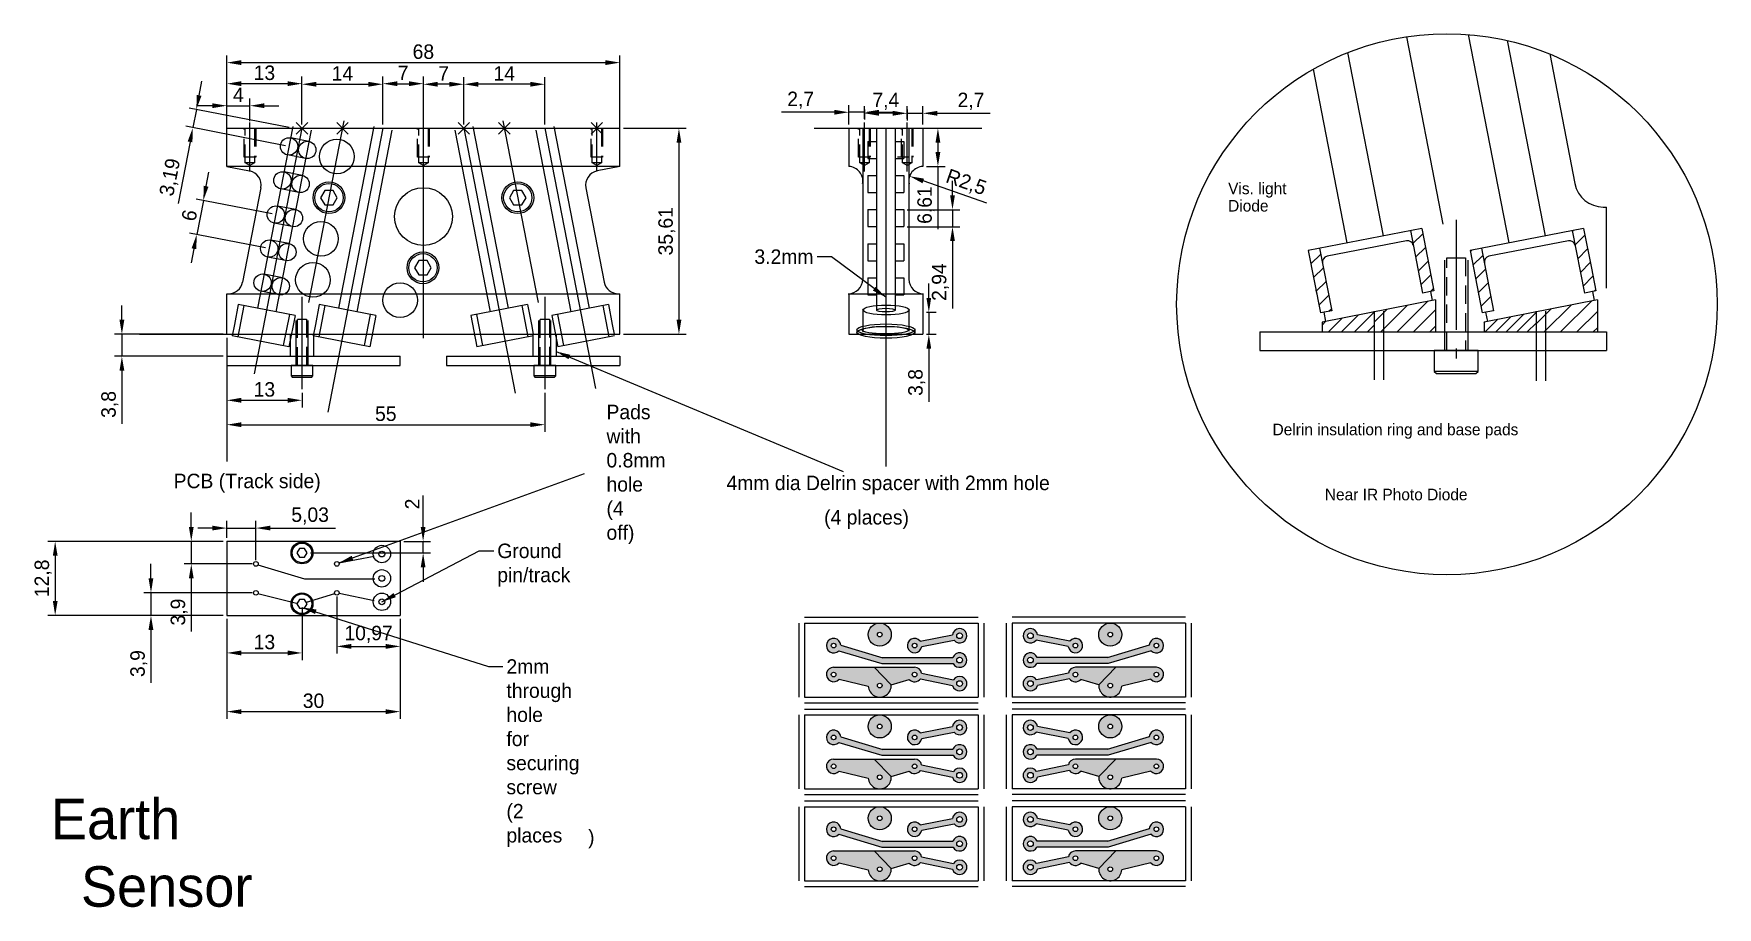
# Model space of a CAD drawing. Header units: millimetres. Extents: x 213 to 504, y 116 to 267.
import ezdxf

# ---------------------------------------------------------------- set-up
doc = ezdxf.new("R2010")
doc.units = ezdxf.units.MM
doc.header["$PDMODE"] = 3
doc.linetypes.add('CENTER2', pattern=[28.575, 19.05, -3.175, 3.175, -3.175])
doc.linetypes.add('HIDDEN2', pattern=[4.7625, 3.175, -1.5875])
for name, color, linetype in [('CEN', 7, 'CENTER2'), ('HARDWARE', 7, 'Continuous'), ('OBJ', 7, 'Continuous')]:
    doc.layers.add(name, color=color, linetype=linetype)
doc.dimstyles.new('ISO-25', dxfattribs={"dimtxt": 2.5, "dimasz": 2.5, "dimexe": 1.25, "dimexo": 0.625, "dimtad": 1, "dimtxsty": 'Standard', "dimcen": 2.5, "dimadec": 0, "dimazin": 0, "dimtfac": 1, "dimtmove": 0, "dimatfit": 3, "dimfxl": 0, "dimarcsym": 0})
pattern_1 = [(45, (-382.9143, -205.9359), (-1.4142136, 1.4142136), [])]
pattern_2 = [(45, (0, 0), (-1.4142136, 1.4142136), [])]

msp = doc.modelspace()

# ---------------------------------------------------------------- texts
at = {"linetype": 'Continuous', "insert": (347.737, 227.276), "char_height": 2.5, "width": 4.98422, "attachment_point": 9}
msp.add_mtext('3.2mm', dxfattribs=at)
at = {"layer": 'HARDWARE', "linetype": 'Continuous'}
for s, height, p in [('Delrin insulation ring and base pads', 2, (427.149, 197.686)), ('PCB (Track side)', 2.5, (237.048, 188.537)), ('4mm dia Delrin spacer with 2mm hole', 2.5, (332.694, 188.205)), ('(4 places)', 2.5, (349.574, 182.258)), (')', 2.5, (308.742, 127.009))]:
    msp.add_text(s, height=height, dxfattribs=at).set_placement(p)
at = {"layer": 'HARDWARE', "linetype": 'Continuous', "attachment_point": 1}
for s, insert, char_height, width in [('Pads with 0.8mm hole (4 off)', (311.928, 202.958), 2.5, 2.65423), ('Ground pin/track', (293.037, 178.956), 2.5, 5.15285), ('2mm through hole for securing screw (2 places', (294.621, 158.963), 2.5, 0.63), ('Earth\\P  Sensor', (215.816, 134.857), 7, 68.21)]:
    msp.add_mtext(s, dxfattribs=dict(at, insert=insert, char_height=char_height, width=width))
at = {"layer": 'OBJ', "linetype": 'Continuous'}
for s, p in [('Vis. light', (419.462, 239.357)), ('Diode', (419.462, 236.357)), ('Near IR Photo Diode', (436.197, 186.446))]:
    msp.add_text(s, height=2, dxfattribs=at).set_placement(p)

# ---------------------------------------------------------------- blocks, each defined once
blk = doc.blocks.new('*D1')
at = {"color": 0, "linetype": 'Continuous', "lineweight": -2}
for p, q in [((314.88, 250.75), (325.71, 250.75)), ((324.46, 248.25), (324.46, 217.64)), ((314.88, 215.14), (325.71, 215.14))]:
    blk.add_line(p, q, dxfattribs=at)
at = {"color": 0, "linetype": 'Continuous'}
for points in [[(324.05, 248.25), (324.88, 248.25), (324.46, 250.75)], [(324.05, 217.64), (324.88, 217.64), (324.46, 215.14)]]:
    blk.add_solid(points, dxfattribs=at)
at = {"layer": 'Defpoints', "color": 0, "linetype": 'Continuous'}
for p in [(314.25, 250.75), (314.25, 215.14), (324.46, 215.14)]:
    blk.add_point(p, dxfattribs=at)
at = {"color": 0, "linetype": 'Continuous', "insert": (322.38, 232.95), "char_height": 2.5, "attachment_point": 5, "rotation": 90}
blk.add_mtext('35,61', dxfattribs=at)
blk = doc.blocks.new('*D2')
at = {"color": 0, "linetype": 'Continuous', "lineweight": -2}
for p, q in [((246.25, 251.38), (246.25, 263.35)), ((314.25, 251.38), (314.25, 263.35)), ((248.75, 262.1), (311.75, 262.1))]:
    blk.add_line(p, q, dxfattribs=at)
at = {"color": 0, "linetype": 'Continuous'}
for points in [[(248.75, 262.52), (248.75, 261.68), (246.25, 262.1)], [(311.75, 262.52), (311.75, 261.68), (314.25, 262.1)]]:
    blk.add_solid(points, dxfattribs=at)
at = {"layer": 'Defpoints', "color": 0, "linetype": 'Continuous'}
for p in [(314.25, 262.1), (246.25, 250.75), (314.25, 250.75)]:
    blk.add_point(p, dxfattribs=at)
at = {"color": 0, "linetype": 'Continuous', "insert": (280.25, 263.98), "char_height": 2.5, "attachment_point": 5}
blk.add_mtext('68', dxfattribs=at)
blk = doc.blocks.new('*D3')
at = {"color": 0, "linetype": 'Continuous', "lineweight": -2}
for p, q in [((241.46, 256.44), (241.93, 258.89)), ((257.01, 250.87), (239.75, 254.22)), ((240.98, 253.99), (240.37, 250.86)), ((256.4, 247.74), (239.14, 251.09)), ((239.89, 248.4), (237.83, 237.77))]:
    blk.add_line(p, q, dxfattribs=at)
at = {"color": 0, "linetype": 'Continuous'}
for points in [[(241.05, 256.52), (241.87, 256.36), (240.98, 253.99)], [(239.48, 248.48), (240.3, 248.32), (240.37, 250.86)]]:
    blk.add_solid(points, dxfattribs=at)
at = {"layer": 'Defpoints', "color": 0, "linetype": 'Continuous'}
for p in [(240.37, 250.86), (257.62, 250.75), (257.01, 247.62)]:
    blk.add_point(p, dxfattribs=at)
at = {"color": 0, "linetype": 'Continuous', "insert": (236.58, 242.26), "char_height": 2.5, "attachment_point": 5, "rotation": 79}
blk.add_mtext('3,19', dxfattribs=at)
blk = doc.blocks.new('*D4')
at = {"color": 0, "linetype": 'Continuous', "lineweight": -2}
for p, q in [((242.67, 240.73), (243.14, 243.19)), ((254.11, 235.96), (240.96, 238.52)), ((242.19, 238.28), (241.04, 232.39)), ((252.97, 230.07), (239.82, 232.63)), ((240.57, 229.93), (240.09, 227.48))]:
    blk.add_line(p, q, dxfattribs=at)
at = {"color": 0, "linetype": 'Continuous'}
for points in [[(242.26, 240.81), (243.08, 240.65), (242.19, 238.28)], [(240.16, 230.01), (240.98, 229.85), (241.04, 232.39)]]:
    blk.add_solid(points, dxfattribs=at)
at = {"layer": 'Defpoints', "color": 0, "linetype": 'Continuous'}
for p in [(254.72, 235.84), (241.04, 232.39), (253.58, 229.95)]:
    blk.add_point(p, dxfattribs=at)
at = {"color": 0, "linetype": 'Continuous', "insert": (239.78, 235.69), "char_height": 2.5, "attachment_point": 5, "rotation": 79}
blk.add_mtext('6', dxfattribs=at)
blk = doc.blocks.new('*D5')
at = {"color": 0, "linetype": 'Continuous', "lineweight": -2}
for p, q in [((243.75, 254.65), (241.25, 254.65)), ((246.25, 252), (246.25, 255.9)), ((246.25, 254.65), (250.25, 254.65)), ((250.25, 252), (250.25, 255.9)), ((252.75, 254.65), (255.25, 254.65))]:
    blk.add_line(p, q, dxfattribs=at)
at = {"color": 0, "linetype": 'Continuous'}
for points in [[(243.75, 255.07), (243.75, 254.24), (246.25, 254.65)], [(252.75, 255.07), (252.75, 254.24), (250.25, 254.65)]]:
    blk.add_solid(points, dxfattribs=at)
at = {"layer": 'Defpoints', "color": 0, "linetype": 'Continuous'}
for p in [(250.25, 254.65), (246.25, 251.38), (250.25, 251.38)]:
    blk.add_point(p, dxfattribs=at)
at = {"color": 0, "linetype": 'Continuous', "insert": (248.25, 256.53), "char_height": 2.5, "attachment_point": 5}
blk.add_mtext('4', dxfattribs=at)
blk = doc.blocks.new('*D6')
at = {"color": 0, "linetype": 'Continuous', "lineweight": -2}
for p, q in [((246.25, 257.99), (246.25, 259.71)), ((259.25, 251.38), (259.25, 259.71)), ((256.75, 258.46), (248.75, 258.46))]:
    blk.add_line(p, q, dxfattribs=at)
at = {"color": 0, "linetype": 'Continuous'}
for points in [[(248.75, 258.88), (248.75, 258.04), (246.25, 258.46)], [(256.75, 258.88), (256.75, 258.04), (259.25, 258.46)]]:
    blk.add_solid(points, dxfattribs=at)
at = {"layer": 'Defpoints', "color": 0, "linetype": 'Continuous'}
for p in [(246.25, 258.46), (246.25, 257.36), (259.25, 250.75)]:
    blk.add_point(p, dxfattribs=at)
at = {"color": 0, "linetype": 'Continuous', "insert": (252.75, 260.33), "char_height": 2.5, "attachment_point": 5}
blk.add_mtext('13', dxfattribs=at)
blk = doc.blocks.new('*D7')
at = {"color": 0, "linetype": 'Continuous', "lineweight": -2}
for p, q in [((259.25, 251.38), (259.25, 259.61)), ((273.25, 251.38), (273.25, 259.61)), ((261.75, 258.36), (270.75, 258.36))]:
    blk.add_line(p, q, dxfattribs=at)
at = {"color": 0, "linetype": 'Continuous'}
for points in [[(261.75, 258.78), (261.75, 257.94), (259.25, 258.36)], [(270.75, 258.78), (270.75, 257.94), (273.25, 258.36)]]:
    blk.add_solid(points, dxfattribs=at)
at = {"layer": 'Defpoints', "color": 0, "linetype": 'Continuous'}
for p in [(273.25, 258.36), (259.25, 250.75), (273.25, 250.75)]:
    blk.add_point(p, dxfattribs=at)
at = {"color": 0, "linetype": 'Continuous', "insert": (266.25, 260.23), "char_height": 2.5, "attachment_point": 5}
blk.add_mtext('14', dxfattribs=at)
blk = doc.blocks.new('*D8')
at = {"color": 0, "linetype": 'Continuous', "lineweight": -2}
for p, q in [((273.25, 256.12), (273.25, 259.71)), ((280.25, 259.08), (280.25, 259.71)), ((275.75, 258.46), (277.75, 258.46))]:
    blk.add_line(p, q, dxfattribs=at)
at = {"color": 0, "linetype": 'Continuous'}
for points in [[(275.75, 258.88), (275.75, 258.04), (273.25, 258.46)], [(277.75, 258.88), (277.75, 258.04), (280.25, 258.46)]]:
    blk.add_solid(points, dxfattribs=at)
at = {"layer": 'Defpoints', "color": 0, "linetype": 'Continuous'}
for p in [(280.25, 258.46), (280.25, 258.46), (273.25, 255.49)]:
    blk.add_point(p, dxfattribs=at)
at = {"color": 0, "linetype": 'Continuous', "insert": (276.75, 260.33), "char_height": 2.5, "attachment_point": 5}
blk.add_mtext('7', dxfattribs=at)
blk = doc.blocks.new('*D9')
at = {"color": 0, "linetype": 'Continuous', "lineweight": -2}
for p, q in [((280.25, 251.38), (280.25, 259.61)), ((287.25, 251.38), (287.25, 259.61)), ((284.75, 258.36), (282.75, 258.36))]:
    blk.add_line(p, q, dxfattribs=at)
at = {"color": 0, "linetype": 'Continuous'}
for points in [[(282.75, 258.78), (282.75, 257.94), (280.25, 258.36)], [(284.75, 258.78), (284.75, 257.94), (287.25, 258.36)]]:
    blk.add_solid(points, dxfattribs=at)
at = {"layer": 'Defpoints', "color": 0, "linetype": 'Continuous'}
for p in [(280.25, 258.36), (280.25, 250.75), (287.25, 250.75)]:
    blk.add_point(p, dxfattribs=at)
at = {"color": 0, "linetype": 'Continuous', "insert": (283.75, 260.23), "char_height": 2.5, "attachment_point": 5}
blk.add_mtext('7', dxfattribs=at)
blk = doc.blocks.new('*D10')
at = {"color": 0, "linetype": 'Continuous', "lineweight": -2}
for p, q in [((287.25, 251.38), (287.25, 259.61)), ((301.25, 251.38), (301.25, 259.61)), ((298.75, 258.36), (289.75, 258.36))]:
    blk.add_line(p, q, dxfattribs=at)
at = {"color": 0, "linetype": 'Continuous'}
for points in [[(289.75, 258.78), (289.75, 257.94), (287.25, 258.36)], [(298.75, 258.78), (298.75, 257.94), (301.25, 258.36)]]:
    blk.add_solid(points, dxfattribs=at)
at = {"layer": 'Defpoints', "color": 0, "linetype": 'Continuous'}
for p in [(287.25, 258.36), (287.25, 250.75), (301.25, 250.75)]:
    blk.add_point(p, dxfattribs=at)
at = {"color": 0, "linetype": 'Continuous', "insert": (294.25, 260.23), "char_height": 2.5, "attachment_point": 5}
blk.add_mtext('14', dxfattribs=at)
blk = doc.blocks.new('*D11')
at = {"color": 0, "linetype": 'Continuous', "lineweight": -2}
for p, q in [((371.78, 239.18), (371.78, 241.68)), ((363.97, 236.68), (373.03, 236.68)), ((371.78, 236.68), (371.78, 233.74)), ((363.97, 233.74), (373.03, 233.74)), ((371.78, 231.24), (371.78, 219.58))]:
    blk.add_line(p, q, dxfattribs=at)
at = {"color": 0, "linetype": 'Continuous'}
for points in [[(371.37, 239.18), (372.2, 239.18), (371.78, 236.68)], [(371.37, 231.24), (372.2, 231.24), (371.78, 233.74)]]:
    blk.add_solid(points, dxfattribs=at)
at = {"layer": 'Defpoints', "color": 0, "linetype": 'Continuous'}
for p in [(363.35, 236.68), (363.35, 233.74), (371.78, 233.74)]:
    blk.add_point(p, dxfattribs=at)
at = {"color": 0, "linetype": 'Continuous', "insert": (369.7, 224.16), "char_height": 2.5, "attachment_point": 5, "rotation": 90}
blk.add_mtext('2,94', dxfattribs=at)
blk = doc.blocks.new('*D12')
at = {"layer": 'Defpoints', "color": 0, "linetype": 'Continuous'}
for p in [(246.25, 215.14), (259.26, 205.64), (259.26, 203.73)]:
    blk.add_point(p, dxfattribs=at)
at = {"layer": 'HARDWARE', "color": 0, "linetype": 'Continuous', "lineweight": -2}
for p, q in [((246.25, 214.52), (246.25, 202.48)), ((259.26, 205.02), (259.26, 202.48)), ((248.75, 203.73), (256.76, 203.73))]:
    blk.add_line(p, q, dxfattribs=at)
at = {"layer": 'HARDWARE', "color": 0, "linetype": 'Continuous'}
for points in [[(248.75, 204.15), (248.75, 203.31), (246.25, 203.73)], [(256.76, 204.15), (256.76, 203.31), (259.26, 203.73)]]:
    blk.add_solid(points, dxfattribs=at)
at = {"layer": 'HARDWARE', "color": 0, "linetype": 'Continuous', "insert": (252.75, 205.6), "char_height": 2.5, "attachment_point": 5}
blk.add_mtext('13', dxfattribs=at)
blk = doc.blocks.new('*D13')
at = {"layer": 'Defpoints', "color": 0, "linetype": 'Continuous'}
for p in [(301.25, 205.64), (246.25, 202.48), (301.25, 199.51)]:
    blk.add_point(p, dxfattribs=at)
at = {"layer": 'HARDWARE', "color": 0, "linetype": 'Continuous', "lineweight": -2}
for p, q in [((301.25, 205.02), (301.25, 198.26)), ((246.25, 201.85), (246.25, 198.26)), ((248.75, 199.51), (298.75, 199.51))]:
    blk.add_line(p, q, dxfattribs=at)
at = {"layer": 'HARDWARE', "color": 0, "linetype": 'Continuous'}
for points in [[(248.75, 199.93), (248.75, 199.1), (246.25, 199.51)], [(298.75, 199.93), (298.75, 199.1), (301.25, 199.51)]]:
    blk.add_solid(points, dxfattribs=at)
at = {"layer": 'HARDWARE', "color": 0, "linetype": 'Continuous', "insert": (273.75, 201.39), "char_height": 2.5, "attachment_point": 5}
blk.add_mtext('55', dxfattribs=at)
blk = doc.blocks.new('*D14')
at = {"layer": 'Defpoints', "color": 0, "linetype": 'Continuous'}
for p in [(363.95, 251.75), (366.65, 253.34), (366.65, 250.75)]:
    blk.add_point(p, dxfattribs=at)
at = {"layer": 'HARDWARE', "color": 0, "linetype": 'Continuous', "lineweight": -2}
for p, q in [((363.95, 252.38), (363.95, 254.59)), ((366.65, 251.38), (366.65, 254.59)), ((361.45, 253.34), (358.95, 253.34)), ((363.95, 253.34), (366.65, 253.34)), ((369.15, 253.34), (378.32, 253.34))]:
    blk.add_line(p, q, dxfattribs=at)
at = {"layer": 'HARDWARE', "color": 0, "linetype": 'Continuous'}
for points in [[(361.45, 253.76), (361.45, 252.92), (363.95, 253.34)], [(369.15, 253.76), (369.15, 252.92), (366.65, 253.34)]]:
    blk.add_solid(points, dxfattribs=at)
at = {"layer": 'HARDWARE', "color": 0, "linetype": 'Continuous', "insert": (374.98, 255.42), "char_height": 2.5, "attachment_point": 5}
blk.add_mtext('2,7', dxfattribs=at)
blk = doc.blocks.new('*D15')
at = {"layer": 'Defpoints', "color": 0, "linetype": 'Continuous'}
for p in [(363.95, 254.59), (356.55, 253.34), (356.55, 251.75)]:
    blk.add_point(p, dxfattribs=at)
at = {"layer": 'HARDWARE', "color": 0, "linetype": 'Continuous', "lineweight": -2}
for p, q in [((356.55, 252.38), (356.55, 254.59)), ((363.95, 253.97), (363.95, 252.09)), ((361.45, 253.34), (359.05, 253.34))]:
    blk.add_line(p, q, dxfattribs=at)
at = {"layer": 'HARDWARE', "color": 0, "linetype": 'Continuous'}
for points in [[(359.05, 253.76), (359.05, 252.92), (356.55, 253.34)], [(361.45, 253.76), (361.45, 252.92), (363.95, 253.34)]]:
    blk.add_solid(points, dxfattribs=at)
at = {"layer": 'HARDWARE', "color": 0, "linetype": 'Continuous', "insert": (360.25, 255.42), "char_height": 2.5, "attachment_point": 5}
blk.add_mtext('7,4', dxfattribs=at)
blk = doc.blocks.new('*D16')
at = {"layer": 'Defpoints', "color": 0, "linetype": 'Continuous'}
for p in [(353.85, 253.52), (356.55, 254.59), (353.85, 250.75)]:
    blk.add_point(p, dxfattribs=at)
at = {"layer": 'HARDWARE', "color": 0, "linetype": 'Continuous', "lineweight": -2}
for p, q in [((351.35, 253.52), (342.18, 253.52)), ((353.85, 251.38), (353.85, 254.77)), ((356.55, 253.52), (353.85, 253.52)), ((356.55, 253.97), (356.55, 252.27)), ((359.05, 253.52), (361.55, 253.52))]:
    blk.add_line(p, q, dxfattribs=at)
at = {"layer": 'HARDWARE', "color": 0, "linetype": 'Continuous'}
for points in [[(351.35, 253.94), (351.35, 253.1), (353.85, 253.52)], [(359.05, 253.94), (359.05, 253.1), (356.55, 253.52)]]:
    blk.add_solid(points, dxfattribs=at)
at = {"layer": 'HARDWARE', "color": 0, "linetype": 'Continuous', "insert": (345.52, 255.6), "char_height": 2.5, "attachment_point": 5}
blk.add_mtext('2,7', dxfattribs=at)
blk = doc.blocks.new('*D17')
at = {"layer": 'Defpoints', "color": 0, "linetype": 'Continuous'}
for p in [(364.37, 242.47), (366.73, 241.64)]:
    blk.add_point(p, dxfattribs=at)
at = {"layer": 'HARDWARE', "color": 0, "linetype": 'Continuous', "lineweight": -2}
blk.add_line((377.74, 237.79), (366.73, 241.64), dxfattribs=at)
at = {"layer": 'HARDWARE', "color": 0, "linetype": 'Continuous'}
blk.add_solid([(366.87, 242.04), (366.59, 241.25), (364.37, 242.47)], dxfattribs=at)
at = {"layer": 'HARDWARE', "color": 0, "linetype": 'Continuous', "insert": (374.1, 241.27), "char_height": 2.5, "attachment_point": 5, "rotation": 340.7245}
blk.add_mtext('R2,5', dxfattribs=at)
blk = doc.blocks.new('*D18')
at = {"layer": 'Defpoints', "color": 0, "linetype": 'Continuous'}
for p in [(366.65, 250.75), (366.65, 244.14), (369.26, 244.14)]:
    blk.add_point(p, dxfattribs=at)
at = {"layer": 'HARDWARE', "color": 0, "linetype": 'Continuous', "lineweight": -2}
for p, q in [((367.27, 250.75), (370.51, 250.75)), ((369.26, 248.25), (369.26, 246.64)), ((367.27, 244.14), (370.51, 244.14)), ((369.26, 244.14), (369.26, 233.31))]:
    blk.add_line(p, q, dxfattribs=at)
at = {"layer": 'HARDWARE', "color": 0, "linetype": 'Continuous'}
for points in [[(368.84, 248.25), (369.68, 248.25), (369.26, 250.75)], [(368.84, 246.64), (369.68, 246.64), (369.26, 244.14)]]:
    blk.add_solid(points, dxfattribs=at)
at = {"layer": 'HARDWARE', "color": 0, "linetype": 'Continuous', "insert": (367.18, 237.48), "char_height": 2.5, "attachment_point": 5, "rotation": 90}
blk.add_mtext('6,61', dxfattribs=at)
blk = doc.blocks.new('*D19')
at = {"layer": 'Defpoints', "color": 0, "linetype": 'Continuous'}
for p in [(366.65, 218.94), (366.65, 215.14), (367.69, 215.14)]:
    blk.add_point(p, dxfattribs=at)
at = {"layer": 'HARDWARE', "color": 0, "linetype": 'Continuous', "lineweight": -2}
for p, q in [((367.69, 221.44), (367.69, 223.94)), ((367.27, 218.94), (368.94, 218.94)), ((367.69, 218.94), (367.69, 215.14)), ((367.27, 215.14), (368.94, 215.14)), ((367.69, 212.64), (367.69, 203.47))]:
    blk.add_line(p, q, dxfattribs=at)
at = {"layer": 'HARDWARE', "color": 0, "linetype": 'Continuous'}
for points in [[(367.27, 221.44), (368.1, 221.44), (367.69, 218.94)], [(367.27, 212.64), (368.1, 212.64), (367.69, 215.14)]]:
    blk.add_solid(points, dxfattribs=at)
at = {"layer": 'HARDWARE', "color": 0, "linetype": 'Continuous', "insert": (365.6, 206.81), "char_height": 2.5, "attachment_point": 5, "rotation": 90}
blk.add_mtext('3,8', dxfattribs=at)
blk = doc.blocks.new('*D20')
at = {"layer": 'Defpoints', "color": 0, "linetype": 'Continuous'}
for p in [(246.25, 179.35), (216.56, 166.55), (246.25, 166.55)]:
    blk.add_point(p, dxfattribs=at)
at = {"layer": 'HARDWARE', "color": 0, "linetype": 'Continuous', "lineweight": -2}
for p, q in [((245.63, 179.35), (215.31, 179.35)), ((216.56, 176.85), (216.56, 169.05)), ((245.63, 166.55), (215.31, 166.55))]:
    blk.add_line(p, q, dxfattribs=at)
at = {"layer": 'HARDWARE', "color": 0, "linetype": 'Continuous'}
for points in [[(216.15, 176.85), (216.98, 176.85), (216.56, 179.35)], [(216.15, 169.05), (216.98, 169.05), (216.56, 166.55)]]:
    blk.add_solid(points, dxfattribs=at)
at = {"layer": 'HARDWARE', "color": 0, "linetype": 'Continuous', "insert": (214.48, 172.95), "char_height": 2.5, "attachment_point": 5, "rotation": 90}
blk.add_mtext('12,8', dxfattribs=at)
blk = doc.blocks.new('*D21')
at = {"layer": 'Defpoints', "color": 0, "linetype": 'Continuous'}
for p in [(246.25, 179.35), (240.1, 175.45), (251.28, 175.45)]:
    blk.add_point(p, dxfattribs=at)
at = {"layer": 'HARDWARE', "color": 0, "linetype": 'Continuous', "lineweight": -2}
for p, q in [((240.1, 181.85), (240.1, 184.35)), ((245.63, 179.35), (238.85, 179.35)), ((240.1, 179.35), (240.1, 175.45)), ((250.66, 175.45), (238.85, 175.45)), ((240.1, 172.95), (240.1, 163.79))]:
    blk.add_line(p, q, dxfattribs=at)
at = {"layer": 'HARDWARE', "color": 0, "linetype": 'Continuous'}
for points in [[(239.69, 181.85), (240.52, 181.85), (240.1, 179.35)], [(239.69, 172.95), (240.52, 172.95), (240.1, 175.45)]]:
    blk.add_solid(points, dxfattribs=at)
at = {"layer": 'HARDWARE', "color": 0, "linetype": 'Continuous', "insert": (238.02, 167.12), "char_height": 2.5, "attachment_point": 5, "rotation": 90}
blk.add_mtext('3,9', dxfattribs=at)
blk = doc.blocks.new('*D22')
at = {"layer": 'Defpoints', "color": 0, "linetype": 'Continuous'}
for p in [(251.28, 181.64), (246.25, 179.35), (251.28, 175.45)]:
    blk.add_point(p, dxfattribs=at)
at = {"layer": 'HARDWARE', "color": 0, "linetype": 'Continuous', "lineweight": -2}
for p, q in [((243.75, 181.64), (241.25, 181.64)), ((246.25, 179.98), (246.25, 182.89)), ((246.25, 181.64), (251.28, 181.64)), ((251.28, 176.08), (251.28, 182.89)), ((253.78, 181.64), (265.03, 181.64))]:
    blk.add_line(p, q, dxfattribs=at)
at = {"layer": 'HARDWARE', "color": 0, "linetype": 'Continuous'}
for points in [[(243.75, 182.06), (243.75, 181.23), (246.25, 181.64)], [(253.78, 182.06), (253.78, 181.23), (251.28, 181.64)]]:
    blk.add_solid(points, dxfattribs=at)
at = {"layer": 'HARDWARE', "color": 0, "linetype": 'Continuous', "insert": (260.66, 183.73), "char_height": 2.5, "attachment_point": 5}
blk.add_mtext('5,03', dxfattribs=at)
blk = doc.blocks.new('*D23')
at = {"layer": 'Defpoints', "color": 0, "linetype": 'Continuous'}
for p in [(276.25, 179.35), (280.21, 179.35), (260.12, 177.35)]:
    blk.add_point(p, dxfattribs=at)
at = {"layer": 'HARDWARE', "color": 0, "linetype": 'Continuous', "lineweight": -2}
for p, q in [((280.21, 181.85), (280.21, 187.27)), ((276.88, 179.35), (281.46, 179.35)), ((280.21, 177.35), (280.21, 179.35)), ((260.75, 177.35), (281.46, 177.35)), ((280.21, 174.85), (280.21, 172.35))]:
    blk.add_line(p, q, dxfattribs=at)
at = {"layer": 'HARDWARE', "color": 0, "linetype": 'Continuous'}
for points in [[(279.79, 181.85), (280.62, 181.85), (280.21, 179.35)], [(279.79, 174.85), (280.62, 174.85), (280.21, 177.35)]]:
    blk.add_solid(points, dxfattribs=at)
at = {"layer": 'HARDWARE', "color": 0, "linetype": 'Continuous', "insert": (278.33, 185.81), "char_height": 2.5, "attachment_point": 5, "rotation": 90}
blk.add_mtext('2', dxfattribs=at)
blk = doc.blocks.new('*D24')
at = {"layer": 'Defpoints', "color": 0, "linetype": 'Continuous'}
for p in [(265.28, 170.45), (276.25, 166.55), (276.25, 161.19)]:
    blk.add_point(p, dxfattribs=at)
at = {"layer": 'HARDWARE', "color": 0, "linetype": 'Continuous', "lineweight": -2}
for p, q in [((265.28, 169.83), (265.28, 159.94)), ((276.25, 165.93), (276.25, 159.94)), ((267.78, 161.19), (273.75, 161.19))]:
    blk.add_line(p, q, dxfattribs=at)
at = {"layer": 'HARDWARE', "color": 0, "linetype": 'Continuous'}
for points in [[(267.78, 161.61), (267.78, 160.77), (265.28, 161.19)], [(273.75, 161.61), (273.75, 160.77), (276.25, 161.19)]]:
    blk.add_solid(points, dxfattribs=at)
at = {"layer": 'HARDWARE', "color": 0, "linetype": 'Continuous', "insert": (270.77, 163.27), "char_height": 2.5, "attachment_point": 5}
blk.add_mtext('10,97', dxfattribs=at)
blk = doc.blocks.new('*D25')
at = {"layer": 'Defpoints', "color": 0, "linetype": 'Continuous'}
for p in [(246.25, 166.55), (276.25, 166.55), (276.25, 149.91)]:
    blk.add_point(p, dxfattribs=at)
at = {"layer": 'HARDWARE', "color": 0, "linetype": 'Continuous', "lineweight": -2}
for p, q in [((246.25, 165.93), (246.25, 148.66)), ((276.25, 165.93), (276.25, 148.66)), ((248.75, 149.91), (273.75, 149.91))]:
    blk.add_line(p, q, dxfattribs=at)
at = {"layer": 'HARDWARE', "color": 0, "linetype": 'Continuous'}
for points in [[(248.75, 150.32), (248.75, 149.49), (246.25, 149.91)], [(273.75, 150.32), (273.75, 149.49), (276.25, 149.91)]]:
    blk.add_solid(points, dxfattribs=at)
at = {"layer": 'HARDWARE', "color": 0, "linetype": 'Continuous', "insert": (261.25, 151.78), "char_height": 2.5, "attachment_point": 5}
blk.add_mtext('30', dxfattribs=at)
blk = doc.blocks.new('*D26')
at = {"layer": 'Defpoints', "color": 0, "linetype": 'Continuous'}
for p in [(246.25, 166.55), (259.26, 168.55), (259.26, 160.06)]:
    blk.add_point(p, dxfattribs=at)
at = {"layer": 'HARDWARE', "color": 0, "linetype": 'Continuous', "lineweight": -2}
for p, q in [((259.26, 167.93), (259.26, 158.81)), ((246.25, 165.93), (246.25, 158.81)), ((248.75, 160.06), (256.76, 160.06))]:
    blk.add_line(p, q, dxfattribs=at)
at = {"layer": 'HARDWARE', "color": 0, "linetype": 'Continuous'}
for points in [[(248.75, 160.48), (248.75, 159.64), (246.25, 160.06)], [(256.76, 160.48), (256.76, 159.64), (259.26, 160.06)]]:
    blk.add_solid(points, dxfattribs=at)
at = {"layer": 'HARDWARE', "color": 0, "linetype": 'Continuous', "insert": (252.75, 161.93), "char_height": 2.5, "attachment_point": 5}
blk.add_mtext('13', dxfattribs=at)
blk = doc.blocks.new('*D27')
at = {"layer": 'Defpoints', "color": 0, "linetype": 'Continuous'}
for p in [(251.28, 170.45), (233.13, 166.55), (246.25, 166.55)]:
    blk.add_point(p, dxfattribs=at)
at = {"layer": 'HARDWARE', "color": 0, "linetype": 'Continuous', "lineweight": -2}
for p, q in [((233.13, 172.95), (233.13, 175.45)), ((250.66, 170.45), (231.88, 170.45)), ((233.13, 170.45), (233.13, 166.55)), ((245.63, 166.55), (231.88, 166.55)), ((233.13, 164.05), (233.13, 154.89))]:
    blk.add_line(p, q, dxfattribs=at)
at = {"layer": 'HARDWARE', "color": 0, "linetype": 'Continuous'}
for points in [[(232.71, 172.95), (233.54, 172.95), (233.13, 170.45)], [(232.71, 164.05), (233.54, 164.05), (233.13, 166.55)]]:
    blk.add_solid(points, dxfattribs=at)
at = {"layer": 'HARDWARE', "color": 0, "linetype": 'Continuous', "insert": (231.04, 158.22), "char_height": 2.5, "attachment_point": 5, "rotation": 90}
blk.add_mtext('3,9', dxfattribs=at)
blk = doc.blocks.new('*D28')
at = {"layer": 'Defpoints', "color": 0, "linetype": 'Continuous'}
for p in [(246.25, 215.14), (228.1, 211.34), (246.25, 211.34)]:
    blk.add_point(p, dxfattribs=at)
at = {"layer": 'HARDWARE', "color": 0, "linetype": 'Continuous', "lineweight": -2}
for p, q in [((228.1, 217.64), (228.1, 220.14)), ((245.63, 215.14), (226.85, 215.14)), ((228.1, 215.14), (228.1, 211.34)), ((245.63, 211.34), (226.85, 211.34)), ((228.1, 208.84), (228.1, 199.67))]:
    blk.add_line(p, q, dxfattribs=at)
at = {"layer": 'HARDWARE', "color": 0, "linetype": 'Continuous'}
for points in [[(227.68, 217.64), (228.52, 217.64), (228.1, 215.14)], [(227.68, 208.84), (228.52, 208.84), (228.1, 211.34)]]:
    blk.add_solid(points, dxfattribs=at)
at = {"layer": 'HARDWARE', "color": 0, "linetype": 'Continuous', "insert": (226.02, 203.01), "char_height": 2.5, "attachment_point": 5, "rotation": 90}
blk.add_mtext('3,8', dxfattribs=at)

# ---------------------------------------------------------------- dimensions: what is measured, and where the dimension line sits
at = {"linetype": 'Continuous'}
for base, p1, p2, picture, middle in [((314.253, 262.101), (246.253, 250.751), (314.253, 250.751), '*D2', (280.253, 263.976)), ((246.253, 258.459), (259.253, 250.751), (246.253, 257.364), '*D6', (252.753, 260.334)), ((273.253, 258.359), (259.253, 250.751), (273.253, 250.751), '*D7', (266.253, 260.234)), ((280.253, 258.459), (273.253, 255.492), (280.253, 258.459), '*D8', (276.753, 260.334)), ((280.253, 258.359), (287.253, 250.751), (280.253, 250.751), '*D9', (283.753, 260.234)), ((287.253, 258.359), (301.253, 250.751), (287.253, 250.751), '*D10', (294.253, 260.234)), ((250.253, 254.652), (246.253, 251.376), (250.253, 251.376), '*D5', (248.253, 256.527))]:
    dim = msp.add_linear_dim(base=base, p1=p1, p2=p2, dimstyle='ISO-25', override={"dimfrac": 2}, dxfattribs=at)
    dim.commit()
    dim.dimension.update_dxf_attribs({"geometry": picture, "text_midpoint": middle})
for p1, p2, distance, picture, middle in [((257.623, 250.751), (257.014, 247.621), -16.955, '*D3', (236.577, 242.255)), ((254.725, 235.841), (253.58, 229.952), -12.77, '*D4', (239.776, 235.691))]:
    dim = msp.add_aligned_dim(p1=p1, p2=p2, distance=distance, dimstyle='ISO-25', override={"dimfrac": 2}, dxfattribs=at)
    dim.commit()
    dim.dimension.update_dxf_attribs({"geometry": picture, "text_midpoint": middle})
for base, p1, p2, picture, middle in [((324.465, 215.14), (314.253, 250.751), (314.253, 215.14), '*D1', (322.381, 232.946)), ((371.784, 233.744), (363.349, 236.684), (363.349, 233.744), '*D11', (369.701, 224.16))]:
    dim = msp.add_linear_dim(base=base, p1=p1, p2=p2, angle=90, dimstyle='ISO-25', override={"dimfrac": 2}, dxfattribs=at)
    dim.commit()
    dim.dimension.update_dxf_attribs({"geometry": picture, "text_midpoint": middle})
at = {"layer": 'HARDWARE', "linetype": 'Continuous'}
for base, p1, p2, picture, middle in [((353.849, 253.519), (356.549, 254.591), (353.849, 250.751), '*D16', (345.515, 255.602)), ((356.549, 253.341), (363.949, 254.591), (356.549, 251.751), '*D15', (360.249, 255.425)), ((366.649, 253.341), (363.949, 251.751), (366.649, 250.751), '*D14', (374.982, 255.425)), ((259.256, 203.729), (246.253, 215.14), (259.256, 205.64), '*D12', (252.754, 205.604)), ((301.25, 199.512), (246.253, 202.479), (301.25, 205.64), '*D13', (273.751, 201.387)), ((251.281, 181.642), (246.253, 179.353), (251.281, 175.453), '*D22', (260.656, 183.725)), ((276.253, 161.188), (265.281, 170.453), (276.253, 166.553), '*D24', (270.767, 163.272)), ((259.256, 160.059), (246.253, 166.553), (259.256, 168.553), '*D26', (252.754, 161.934)), ((276.253, 149.905), (246.253, 166.553), (276.253, 166.553), '*D25', (261.253, 151.78))]:
    dim = msp.add_linear_dim(base=base, p1=p1, p2=p2, dimstyle='ISO-25', override={"dimfrac": 2}, dxfattribs=at)
    dim.commit()
    dim.dimension.update_dxf_attribs({"geometry": picture, "text_midpoint": middle})
for base, p1, p2, picture, middle in [((369.259, 244.144), (366.649, 250.751), (366.649, 244.144), '*D18', (367.176, 237.477)), ((367.687, 215.14), (366.649, 218.944), (366.649, 215.14), '*D19', (365.604, 206.807)), ((280.205, 179.353), (260.122, 177.353), (276.253, 179.353), '*D23', (278.33, 185.811)), ((240.102, 175.453), (246.253, 179.353), (251.281, 175.453), '*D21', (238.019, 167.119)), ((216.563, 166.553), (246.253, 179.353), (246.253, 166.553), '*D20', (214.48, 172.953)), ((233.128, 166.553), (251.281, 170.453), (246.253, 166.553), '*D27', (231.044, 158.219))]:
    dim = msp.add_linear_dim(base=base, p1=p1, p2=p2, angle=90, dimstyle='ISO-25', override={"dimfrac": 2}, dxfattribs=at)
    dim.commit()
    dim.dimension.update_dxf_attribs({"geometry": picture, "text_midpoint": middle})
dim = msp.add_radius_dim(center=(366.728, 241.645), mpoint=(364.369, 242.47), dimstyle='ISO-25', override={"dimfrac": 2}, dxfattribs=at)
dim.commit()
dim.dimension.update_dxf_attribs({"geometry": '*D17', "text_midpoint": (373.415, 239.307), "dimtype": 164})
dim = msp.add_aligned_dim(p1=(246.253, 215.14), p2=(246.253, 211.34), distance=-18.152, dimstyle='ISO-25', override={"dimfrac": 2}, dxfattribs=at)
dim.commit()
dim.dimension.update_dxf_attribs({"geometry": '*D28', "text_midpoint": (226.017, 203.007)})

# ---------------------------------------------------------------- hatches: boundary and pattern name
h = msp.add_hatch()
h.set_pattern_fill('_U', color=256, scale=1.6, angle=45, style=0, pattern_type=0)
h.set_pattern_definition([(45, (-382.9143, -205.9359), (-1.1313708, 1.1313708), [])])
h.paths.add_polyline_path([(444.746, 219.01), (436.319, 217.372), (435.73, 217.257), (435.73, 215.536), (444.746, 215.536)])
h = msp.add_hatch()
h.set_pattern_fill('_U', color=256, scale=2, angle=45, style=0, pattern_type=0)
h.set_pattern_definition(pattern_1)
h.paths.add_polyline_path([(455.362, 215.536), (455.362, 221.073), (444.746, 219.01), (444.746, 215.536)])
h = msp.add_hatch()
h.set_pattern_fill('_U', color=256, scale=1.28, angle=45, style=0, pattern_type=0)
h.set_pattern_definition([(45, (-382.9143, -205.9359), (-0.9050967, 0.9050967), [])])
h.paths.add_polyline_path([(463.73, 215.536), (472.746, 215.536), (472.746, 219.01), (463.73, 217.257)])
h = msp.add_hatch()
h.set_pattern_fill('_U', color=256, scale=2, angle=45, style=0, pattern_type=0)
h.set_pattern_definition(pattern_1)
h.paths.add_polyline_path([(483.362, 215.536), (483.362, 221.073), (482.773, 220.959), (472.746, 219.01), (472.746, 215.536)])
at = {"layer": 'OBJ'}
h = msp.add_hatch(dxfattribs=at)
h.set_pattern_fill('_U', color=256, scale=2, angle=45, style=0, pattern_type=0)
h.set_pattern_definition(pattern_2)
h.paths.add_polyline_path([(450.995, 233.06), (453.094, 222.262), (454.468, 222.529), (455.057, 222.644), (452.958, 233.442)])
h = msp.add_hatch(dxfattribs=at)
h.set_pattern_fill('_U', color=256, scale=2, angle=45, style=0, pattern_type=0)
h.set_pattern_definition(pattern_2)
h.paths.add_polyline_path([(450.995, 233.06), (453.094, 222.262), (454.468, 222.529), (455.057, 222.644), (452.958, 233.442)])
h = msp.add_hatch(dxfattribs=at)
h.set_pattern_fill('_U', color=256, scale=2, angle=45, style=0, pattern_type=0)
h.set_pattern_definition(pattern_2)
h.paths.add_polyline_path([(450.995, 233.06), (453.094, 222.262), (454.468, 222.529), (455.057, 222.644), (452.958, 233.442)])
h = msp.add_hatch(dxfattribs=at)
h.set_pattern_fill('_U', color=256, scale=2, angle=45, style=0, pattern_type=0)
h.set_pattern_definition(pattern_2)
h.paths.add_polyline_path([(478.995, 233.06), (481.094, 222.262), (483.057, 222.644), (480.958, 233.442)])
h = msp.add_hatch(dxfattribs=at)
h.set_pattern_fill('_U', color=256, scale=2, angle=45, style=0, pattern_type=0)
h.set_pattern_definition(pattern_2)
h.paths.add_polyline_path([(437.388, 219.209), (435.289, 230.007), (433.325, 229.626), (435.424, 218.828)])
h = msp.add_hatch(dxfattribs=at)
h.set_pattern_fill('_U', color=256, scale=2, angle=45, style=0, pattern_type=0)
h.set_pattern_definition(pattern_2)
h.paths.add_polyline_path([(462.661, 222.754), (463.424, 218.828), (464.013, 218.942), (465.388, 219.209), (463.289, 230.007), (461.325, 229.626), (462.627, 222.928)])
at = {"layer": 'OBJ', "linetype": 'Continuous'}
h = msp.add_hatch(color=256, dxfattribs=at)
h.paths.add_polyline_path([(361.195, 163.222, 1), (357.195, 163.222, 1)])
h.paths.add_polyline_path([(358.795, 163.222, -1), (359.595, 163.222, -1)], flags=16)
h = msp.add_hatch(color=256, dxfattribs=at)
h.paths.add_polyline_path([(371.776, 163.205), (366.189, 162.115, 4.7735153), (366.461, 161.15), (372.044, 162.239, 4.775354)])
h.paths.add_polyline_path([(372.513, 163.028, -1), (373.513, 163.028, -1)], flags=16)
h.paths.add_polyline_path([(365.623, 161.322, -1), (364.823, 161.322, -1)], flags=16)
h = msp.add_hatch(color=256, dxfattribs=at)
h.paths.add_polyline_path([(386.231, 162.239), (391.813, 161.15, 4.7735153), (392.086, 162.115), (386.499, 163.205, 4.775354)])
h.paths.add_polyline_path([(384.761, 163.028, -1), (385.761, 163.028, -1)], flags=16)
h.paths.add_polyline_path([(393.451, 161.322, -1), (392.651, 161.322, -1)], flags=16)
h = msp.add_hatch(color=256, dxfattribs=at)
h.paths.add_polyline_path([(401.08, 163.222, 1), (397.08, 163.222, 1)])
h.paths.add_polyline_path([(399.48, 163.222, -1), (398.68, 163.222, -1)], flags=16)
h = msp.add_hatch(color=256, dxfattribs=at)
h.paths.add_polyline_path([(371.842, 159.259), (359.687, 159.259), (352.471, 161.388, 4.7777327), (352.119, 160.45), (359.543, 158.259), (371.897, 158.259, 4.7834124)])
h.paths.add_polyline_path([(373.513, 158.822, -1), (372.513, 158.822, -1)], flags=16)
h.paths.add_polyline_path([(350.823, 161.322, -1), (351.623, 161.322, -1)], flags=16)
h = msp.add_hatch(color=256, dxfattribs=at)
h.paths.add_polyline_path([(386.432, 159.259, 4.7834124), (386.378, 158.259), (398.732, 158.259), (406.155, 160.45, 4.7777327), (405.803, 161.388), (398.587, 159.259)])
h.paths.add_polyline_path([(384.761, 158.822, -1), (385.761, 158.822, -1)], flags=16)
h.paths.add_polyline_path([(407.451, 161.322, -1), (406.651, 161.322, -1)], flags=16)
h = msp.add_hatch(color=256, dxfattribs=at)
h.paths.add_polyline_path([(358.223, 157.572), (351.223, 157.572, 1.5628898), (352.174, 155.511), (357.199, 154.294, 1.0003834), (361.191, 154.55)])
h.paths.add_polyline_path([(350.823, 156.322, -1), (351.623, 156.322, -1)], flags=16)
h.paths.add_polyline_path([(359.595, 154.422, -1), (358.795, 154.422, -1)], flags=16)
h = msp.add_hatch(color=256, dxfattribs=at)
h.paths.add_polyline_path([(366.445, 156.584, 0.353466), (365.223, 157.572), (358.223, 157.572), (361.191, 154.55), (364.298, 155.481, 0.480763), (366.247, 155.604), (371.804, 154.443, 4.7841294), (371.958, 155.432)])
h.paths.add_polyline_path([(364.823, 156.322, -1), (365.623, 156.322, -1)], flags=16)
h.paths.add_polyline_path([(373.513, 154.762, -1), (372.513, 154.762, -1)], flags=16)
h = msp.add_hatch(color=256, dxfattribs=at)
h.paths.add_polyline_path([(397.084, 154.55), (400.051, 157.572), (393.051, 157.572, 0.353466), (391.829, 156.584), (386.317, 155.432, 4.7841294), (386.47, 154.443), (392.028, 155.604, 0.480763), (393.976, 155.481)])
h.paths.add_polyline_path([(392.651, 156.322, -1), (393.451, 156.322, -1)], flags=16)
h.paths.add_polyline_path([(384.761, 154.762, -1), (385.761, 154.762, -1)], flags=16)
h = msp.add_hatch(color=256, dxfattribs=at)
h.paths.add_polyline_path([(406.1, 155.511, 1.5628898), (407.051, 157.572), (400.051, 157.572), (397.084, 154.55, 1.0003834), (401.075, 154.294)])
h.paths.add_polyline_path([(407.451, 156.322, -1), (406.651, 156.322, -1)], flags=16)
h.paths.add_polyline_path([(399.48, 154.422, -1), (398.68, 154.422, -1)], flags=16)
h = msp.add_hatch(color=256, dxfattribs=at)
h.paths.add_polyline_path([(361.195, 147.361, 1), (357.195, 147.361, 1)])
h.paths.add_polyline_path([(358.795, 147.361, -1), (359.595, 147.361, -1)], flags=16)
h = msp.add_hatch(color=256, dxfattribs=at)
h.paths.add_polyline_path([(401.08, 147.361, 1), (397.08, 147.361, 1)])
h.paths.add_polyline_path([(399.48, 147.361, -1), (398.68, 147.361, -1)], flags=16)
h = msp.add_hatch(color=256, dxfattribs=at)
h.paths.add_polyline_path([(371.842, 143.399), (359.687, 143.399), (352.471, 145.528, 4.7777327), (352.119, 144.59), (359.543, 142.399), (371.897, 142.399, 4.7834124)])
h.paths.add_polyline_path([(373.513, 142.961, -1), (372.513, 142.961, -1)], flags=16)
h.paths.add_polyline_path([(350.823, 145.461, -1), (351.623, 145.461, -1)], flags=16)
h = msp.add_hatch(color=256, dxfattribs=at)
h.paths.add_polyline_path([(371.776, 147.345), (366.189, 146.255, 4.7735153), (366.461, 145.29), (372.044, 146.379, 4.775354)])
h.paths.add_polyline_path([(372.513, 147.168, -1), (373.513, 147.168, -1)], flags=16)
h.paths.add_polyline_path([(365.623, 145.461, -1), (364.823, 145.461, -1)], flags=16)
h = msp.add_hatch(color=256, dxfattribs=at)
h.paths.add_polyline_path([(386.231, 146.379), (391.813, 145.29, 4.7735153), (392.086, 146.255), (386.499, 147.345, 4.775354)])
h.paths.add_polyline_path([(384.761, 147.168, -1), (385.761, 147.168, -1)], flags=16)
h.paths.add_polyline_path([(393.451, 145.461, -1), (392.651, 145.461, -1)], flags=16)
h = msp.add_hatch(color=256, dxfattribs=at)
h.paths.add_polyline_path([(386.432, 143.399, 4.7834124), (386.378, 142.399), (398.732, 142.399), (406.155, 144.59, 4.7777327), (405.803, 145.528), (398.587, 143.399)])
h.paths.add_polyline_path([(384.761, 142.961, -1), (385.761, 142.961, -1)], flags=16)
h.paths.add_polyline_path([(407.451, 145.461, -1), (406.651, 145.461, -1)], flags=16)
h = msp.add_hatch(color=256, dxfattribs=at)
h.paths.add_polyline_path([(358.223, 141.711), (351.223, 141.711, 1.5628898), (352.174, 139.65), (357.199, 138.434, 1.0003834), (361.191, 138.69)])
h.paths.add_polyline_path([(350.823, 140.461, -1), (351.623, 140.461, -1)], flags=16)
h.paths.add_polyline_path([(359.595, 138.561, -1), (358.795, 138.561, -1)], flags=16)
h = msp.add_hatch(color=256, dxfattribs=at)
h.paths.add_polyline_path([(366.445, 140.724, 0.353466), (365.223, 141.711), (358.223, 141.711), (361.191, 138.69), (364.298, 139.621, 0.480763), (366.247, 139.744), (371.804, 138.583, 4.7841294), (371.958, 139.572)])
h.paths.add_polyline_path([(364.823, 140.461, -1), (365.623, 140.461, -1)], flags=16)
h.paths.add_polyline_path([(373.513, 138.902, -1), (372.513, 138.902, -1)], flags=16)
h = msp.add_hatch(color=256, dxfattribs=at)
h.paths.add_polyline_path([(397.084, 138.69), (400.051, 141.711), (393.051, 141.711, 0.353466), (391.829, 140.724), (386.317, 139.572, 4.7841294), (386.47, 138.583), (392.028, 139.744, 0.480763), (393.976, 139.621)])
h.paths.add_polyline_path([(392.651, 140.461, -1), (393.451, 140.461, -1)], flags=16)
h.paths.add_polyline_path([(384.761, 138.902, -1), (385.761, 138.902, -1)], flags=16)
h = msp.add_hatch(color=256, dxfattribs=at)
h.paths.add_polyline_path([(406.1, 139.65, 1.5628898), (407.051, 141.711), (400.051, 141.711), (397.084, 138.69, 1.0003834), (401.075, 138.434)])
h.paths.add_polyline_path([(407.451, 140.461, -1), (406.651, 140.461, -1)], flags=16)
h.paths.add_polyline_path([(399.48, 138.561, -1), (398.68, 138.561, -1)], flags=16)
h = msp.add_hatch(color=256, dxfattribs=at)
h.paths.add_polyline_path([(361.195, 131.475, 1), (357.195, 131.475, 1)])
h.paths.add_polyline_path([(358.795, 131.475, -1), (359.595, 131.475, -1)], flags=16)
h = msp.add_hatch(color=256, dxfattribs=at)
h.paths.add_polyline_path([(371.776, 131.458), (366.189, 130.369, 4.7735153), (366.461, 129.403), (372.044, 130.492, 4.775354)])
h.paths.add_polyline_path([(372.513, 131.281, -1), (373.513, 131.281, -1)], flags=16)
h.paths.add_polyline_path([(365.623, 129.575, -1), (364.823, 129.575, -1)], flags=16)
h = msp.add_hatch(color=256, dxfattribs=at)
h.paths.add_polyline_path([(386.231, 130.492), (391.813, 129.403, 4.7735153), (392.086, 130.369), (386.499, 131.458, 4.775354)])
h.paths.add_polyline_path([(384.761, 131.281, -1), (385.761, 131.281, -1)], flags=16)
h.paths.add_polyline_path([(393.451, 129.575, -1), (392.651, 129.575, -1)], flags=16)
h = msp.add_hatch(color=256, dxfattribs=at)
h.paths.add_polyline_path([(401.08, 131.475, 1), (397.08, 131.475, 1)])
h.paths.add_polyline_path([(399.48, 131.475, -1), (398.68, 131.475, -1)], flags=16)
h = msp.add_hatch(color=256, dxfattribs=at)
h.paths.add_polyline_path([(371.842, 127.512), (359.687, 127.512), (352.471, 129.642, 4.7777327), (352.119, 128.703), (359.543, 126.512), (371.897, 126.512, 4.7834124)])
h.paths.add_polyline_path([(373.513, 127.075, -1), (372.513, 127.075, -1)], flags=16)
h.paths.add_polyline_path([(350.823, 129.575, -1), (351.623, 129.575, -1)], flags=16)
h = msp.add_hatch(color=256, dxfattribs=at)
h.paths.add_polyline_path([(386.432, 127.512, 4.7834124), (386.378, 126.512), (398.732, 126.512), (406.155, 128.703, 4.7777327), (405.803, 129.642), (398.587, 127.512)])
h.paths.add_polyline_path([(384.761, 127.075, -1), (385.761, 127.075, -1)], flags=16)
h.paths.add_polyline_path([(407.451, 129.575, -1), (406.651, 129.575, -1)], flags=16)
h = msp.add_hatch(color=256, dxfattribs=at)
h.paths.add_polyline_path([(358.223, 125.825), (351.223, 125.825, 1.5628898), (352.174, 123.764), (357.199, 122.548, 1.0003834), (361.191, 122.803)])
h.paths.add_polyline_path([(350.823, 124.575, -1), (351.623, 124.575, -1)], flags=16)
h.paths.add_polyline_path([(359.595, 122.675, -1), (358.795, 122.675, -1)], flags=16)
h = msp.add_hatch(color=256, dxfattribs=at)
h.paths.add_polyline_path([(366.445, 124.837, 0.353466), (365.223, 125.825), (358.223, 125.825), (361.191, 122.803), (364.298, 123.734, 0.480763), (366.247, 123.857), (371.804, 122.696, 4.7841294), (371.958, 123.686)])
h.paths.add_polyline_path([(364.823, 124.575, -1), (365.623, 124.575, -1)], flags=16)
h.paths.add_polyline_path([(373.513, 123.015, -1), (372.513, 123.015, -1)], flags=16)
h = msp.add_hatch(color=256, dxfattribs=at)
h.paths.add_polyline_path([(397.084, 122.803), (400.051, 125.825), (393.051, 125.825, 0.353466), (391.829, 124.837), (386.317, 123.686, 4.7841294), (386.47, 122.696), (392.028, 123.857, 0.480763), (393.976, 123.734)])
h.paths.add_polyline_path([(392.651, 124.575, -1), (393.451, 124.575, -1)], flags=16)
h.paths.add_polyline_path([(384.761, 123.015, -1), (385.761, 123.015, -1)], flags=16)
h = msp.add_hatch(color=256, dxfattribs=at)
h.paths.add_polyline_path([(406.1, 123.764, 1.5628898), (407.051, 125.825), (400.051, 125.825), (397.084, 122.803, 1.0003834), (401.075, 122.548)])
h.paths.add_polyline_path([(407.451, 124.575, -1), (406.651, 124.575, -1)], flags=16)
h.paths.add_polyline_path([(399.48, 122.675, -1), (398.68, 122.675, -1)], flags=16)

# ---------------------------------------------------------------- linework, layer by layer
for p, q in [((450.331, 266.574), (456.632, 234.156)), ((460.997, 266.955), (468, 230.923)), ((467.715, 265.931), (474.283, 232.144)), ((440.125, 263.822), (446.283, 232.144)), ((475.098, 263.591), (479.453, 241.182)), ((434.162, 260.96), (440, 230.923)), ((246.253, 244.144), (246.253, 258.459)), ((280.253, 214.482), (280.253, 257.801)), ((314.253, 244.144), (314.253, 258.459)), ((246.253, 250.751), (314.253, 250.751)), ((259.253, 250.751), (251.007, 208.33)), ((257.682, 251.057), (251.576, 219.644)), ((266.508, 252.062), (260.402, 220.65)), ((273.253, 250.751), (263.712, 201.67)), ((271.682, 251.057), (265.576, 219.644)), ((287.253, 250.751), (296.152, 204.971)), ((288.823, 251.057), (294.929, 219.644)), ((293.998, 252.062), (300.104, 220.65)), ((301.253, 250.751), (310.002, 205.742)), ((302.823, 251.057), (308.929, 219.644)), ((347.827, 250.751), (376.846, 250.751)), ((353.849, 250.751), (353.849, 244.144)), ((356.249, 250.751), (356.249, 224.64)), ((358.649, 250.751), (358.649, 219.224)), ((360.249, 250.751), (360.249, 192.305)), ((361.849, 250.751), (361.849, 219.224)), ((364.249, 250.751), (364.249, 224.64)), ((366.649, 250.751), (366.649, 244.144)), ((260.823, 250.446), (254.717, 219.034)), ((260.823, 250.446), (254.717, 219.034)), ((260.823, 250.446), (254.717, 219.034)), ((260.442, 248.483), (257.301, 249.093)), ((274.823, 250.446), (268.717, 219.034)), ((274.823, 250.446), (268.717, 219.034)), ((274.823, 250.446), (268.717, 219.034)), ((285.682, 250.446), (291.788, 219.034)), ((299.682, 250.446), (305.788, 219.034)), ((357.149, 248.444), (357.149, 245.504)), ((357.149, 248.444), (358.649, 248.444)), ((361.849, 248.444), (363.349, 248.444)), ((363.349, 248.444), (363.349, 245.504)), ((259.869, 245.538), (256.728, 246.148)), ((357.149, 245.504), (358.649, 245.504)), ((361.849, 245.504), (363.349, 245.504)), ((259.297, 242.593), (256.156, 243.204)), ((357.149, 242.564), (358.649, 242.564)), ((357.149, 242.564), (357.149, 239.624)), ((361.849, 242.564), (363.349, 242.564)), ((363.349, 242.564), (363.349, 239.624)), ((252.157, 240.449), (248.991, 224.163)), ((258.724, 239.648), (255.583, 240.259)), ((308.349, 240.449), (311.515, 224.163)), ((357.149, 239.624), (358.649, 239.624)), ((361.849, 239.624), (363.349, 239.624)), ((258.152, 236.703), (255.011, 237.314)), ((357.149, 236.684), (358.649, 236.684)), ((357.149, 236.684), (357.149, 233.744)), ((361.849, 236.684), (363.349, 236.684)), ((363.349, 236.684), (363.349, 233.744)), ((484.93, 223.136), (484.93, 237.136)), ((257.58, 233.758), (254.438, 234.369)), ((357.149, 233.744), (358.649, 233.744)), ((361.849, 233.744), (363.349, 233.744)), ((452.958, 233.442), (433.325, 229.626)), ((450.995, 233.06), (453.094, 222.262)), ((452.958, 233.442), (454.294, 226.57)), ((480.958, 233.442), (461.325, 229.626)), ((478.995, 233.06), (481.094, 222.262)), ((480.958, 233.442), (482.294, 226.57)), ((257.007, 230.813), (253.866, 231.424)), ((357.149, 230.804), (358.649, 230.804)), ((357.149, 230.804), (357.149, 227.864)), ((361.849, 230.804), (363.349, 230.804)), ((363.349, 230.804), (363.349, 227.864)), ((450.318, 231.299), (436.576, 228.627)), ((478.318, 231.299), (464.576, 228.627)), ((256.435, 227.869), (253.294, 228.479)), ((357.149, 227.864), (358.649, 227.864)), ((361.849, 227.864), (363.349, 227.864)), ((433.325, 229.626), (435.424, 218.828)), ((435.289, 230.007), (437.388, 219.209)), ((461.325, 229.626), (463.424, 218.828)), ((463.289, 230.007), (465.388, 219.209)), ((255.862, 224.924), (252.721, 225.534)), ((357.149, 224.924), (358.649, 224.924)), ((357.149, 224.924), (357.149, 221.979)), ((361.849, 224.924), (363.349, 224.924)), ((363.349, 224.924), (363.349, 221.979)), ((454.294, 226.57), (455.057, 222.644)), ((482.294, 226.57), (483.057, 222.644)), ((246.253, 215.14), (246.253, 222.14)), ((246.253, 222.14), (246.537, 222.14)), ((255.29, 221.979), (252.149, 222.589)), ((314.253, 215.14), (314.253, 222.14)), ((353.849, 222.14), (353.849, 215.14)), ((357.149, 221.979), (358.649, 221.979)), ((361.849, 221.979), (363.349, 221.979)), ((366.649, 222.14), (366.649, 215.14)), ((434.661, 222.754), (434.852, 221.773)), ((455.057, 222.644), (453.094, 222.262)), ((454.468, 222.529), (454.773, 220.959)), ((462.661, 222.754), (462.852, 221.773)), ((483.057, 222.644), (481.094, 222.262)), ((482.468, 222.529), (482.773, 220.959)), ((248.239, 220.293), (247.571, 216.858)), ((249.22, 220.102), (248.171, 214.703)), ((258.055, 218.385), (248.239, 220.293)), ((257.073, 218.576), (256.024, 213.177)), ((262.239, 220.293), (261.571, 216.858)), ((263.22, 220.102), (262.171, 214.703)), ((272.055, 218.385), (262.239, 220.293)), ((271.073, 218.576), (270.024, 213.177)), ((298.267, 220.293), (288.451, 218.385)), ((289.432, 218.576), (290.482, 213.177)), ((297.285, 220.102), (298.335, 214.703)), ((298.267, 220.293), (298.935, 216.858)), ((312.267, 220.293), (302.451, 218.385)), ((303.432, 218.576), (304.482, 213.177)), ((311.285, 220.102), (312.335, 214.703)), ((312.267, 220.293), (312.935, 216.858)), ((356.249, 219.432), (356.249, 215.571)), ((364.249, 219.471), (364.249, 215.668)), ((437.388, 219.209), (435.424, 218.828)), ((455.362, 221.073), (435.73, 217.257)), ((436.013, 218.942), (436.319, 217.372)), ((465.388, 219.209), (463.424, 218.828)), ((483.362, 221.073), (463.73, 217.257)), ((464.013, 218.942), (464.319, 217.372)), ((247.571, 216.858), (247.189, 214.894)), ((258.055, 218.385), (257.006, 212.986)), ((261.571, 216.858), (261.189, 214.894)), ((272.055, 218.385), (271.006, 212.986)), ((288.451, 218.385), (289.5, 212.986)), ((298.935, 216.858), (299.268, 215.14)), ((302.451, 218.385), (303.5, 212.986)), ((312.935, 216.858), (313.268, 215.14)), ((355.249, 215.998), (355.249, 215.358)), ((365.249, 216.056), (365.249, 215.358)), ((424.93, 215.536), (484.93, 215.536)), ((231.162, 215.14), (314.253, 215.14)), ((257.006, 212.986), (247.189, 214.894)), ((257.387, 214.949), (257.292, 214.459)), ((271.006, 212.986), (261.189, 214.894)), ((271.387, 214.949), (271.292, 214.459)), ((289.118, 214.949), (289.214, 214.459)), ((299.316, 214.894), (289.5, 212.986)), ((303.118, 214.949), (303.214, 214.459)), ((313.316, 214.894), (303.5, 212.986)), ((353.849, 215.14), (366.649, 215.14)), ((246.253, 211.34), (276.253, 211.34)), ((246.253, 209.74), (276.253, 209.74)), ((284.253, 211.34), (314.253, 211.34)), ((284.253, 209.74), (314.253, 209.74)), ((424.93, 212.336), (484.93, 212.336))]:
    msp.add_line(p, q)
at = {"linetype": 'HIDDEN2'}
for p, q in [((249.253, 245.751), (249.253, 250.751)), ((249.453, 244.751), (249.453, 250.751)), ((251.053, 250.751), (251.053, 244.751)), ((251.253, 250.751), (251.253, 245.751)), ((279.253, 245.751), (279.253, 250.751)), ((279.453, 244.751), (279.453, 250.751)), ((281.053, 250.751), (281.053, 244.751)), ((281.253, 250.751), (281.253, 245.751)), ((309.253, 245.751), (309.253, 250.751)), ((309.453, 244.751), (309.453, 250.751)), ((311.053, 250.751), (311.053, 244.751)), ((311.253, 250.751), (311.253, 245.751)), ((355.549, 245.751), (355.549, 250.751)), ((355.749, 244.751), (355.749, 250.751)), ((357.349, 250.751), (357.349, 244.751)), ((357.549, 250.751), (357.549, 245.751)), ((362.949, 245.751), (362.949, 250.751)), ((363.149, 244.751), (363.149, 250.751)), ((364.749, 250.751), (364.749, 244.751)), ((364.949, 250.751), (364.949, 245.751)), ((251.253, 245.751), (249.253, 245.751)), ((251.053, 244.751), (249.453, 244.751)), ((250.253, 244.289), (249.453, 244.751)), ((251.053, 244.751), (250.253, 244.289)), ((281.253, 245.751), (279.253, 245.751)), ((281.053, 244.751), (279.453, 244.751)), ((280.253, 244.289), (279.453, 244.751)), ((281.053, 244.751), (280.253, 244.289)), ((311.253, 245.751), (309.253, 245.751)), ((311.053, 244.751), (309.453, 244.751)), ((310.253, 244.289), (309.453, 244.751)), ((311.053, 244.751), (310.253, 244.289)), ((357.549, 245.751), (355.549, 245.751)), ((357.349, 244.751), (355.749, 244.751)), ((356.549, 244.289), (355.749, 244.751)), ((357.349, 244.751), (356.549, 244.289)), ((364.249, 245.751), (362.249, 245.751)), ((364.749, 244.751), (363.149, 244.751)), ((363.949, 244.289), (363.149, 244.751)), ((364.749, 244.751), (363.949, 244.289))]:
    msp.add_line(p, q, dxfattribs=at)
for centre in [(257.014, 247.621), (260.156, 247.01), (255.869, 241.731), (259.011, 241.121), (254.725, 235.841), (257.866, 235.231), (253.58, 229.952), (256.721, 229.341), (252.435, 224.062), (255.576, 223.451)]:
    msp.add_circle(centre, 1.5)
for centre, radius, start, end in [((450.509, 230.317), 1, 11, 101), ((478.509, 230.317), 1, 11, 101), ((436.766, 227.646), 1, 101, 191), ((464.766, 227.646), 1, 101, 191), ((353.749, 224.64), 2.5, 270, 0), ((246.537, 224.64), 2.5, 270, 349)]:
    msp.add_arc(centre, radius, start, end)
for centre, major_axis, ratio in [((360.297, 219.338), (-4.005, 0), 0.2114098), ((360.25, 219.329), (-1.598, 0), 0.1974707), ((360.255, 215.907), (-4.996, 0), 0.2037396), ((360.255, 215.474), (-4.996, 0), 0.2037396), ((360.156, 215.857), (-4.052, 0), 0.1625179)]:
    msp.add_ellipse(centre, major_axis=major_axis, ratio=ratio)
at = {"layer": 'CEN'}
for p, q in [((250.253, 243.289), (250.253, 251.751)), ((280.253, 243.289), (280.253, 251.751)), ((310.253, 243.289), (310.253, 251.751)), ((356.549, 243.289), (356.549, 251.751)), ((363.949, 243.289), (363.949, 251.751)), ((458.924, 234.936), (458.924, 210.936)), ((259.256, 221.64), (259.256, 205.64)), ((301.25, 221.64), (301.25, 205.64)), ((259.256, 221.04), (259.256, 209.04)), ((301.25, 221.04), (301.25, 209.04))]:
    msp.add_line(p, q, dxfattribs=at)
at = {"layer": 'HARDWARE', "linetype": 'Continuous'}
for p, q in [((314.253, 244.144), (246.253, 244.144)), ((246.253, 244.144), (250.18, 243.38)), ((314.253, 244.144), (310.326, 243.38)), ((484.362, 237.136), (484.93, 237.136)), ((246.537, 222.14), (313.969, 222.14)), ((313.969, 222.14), (314.253, 222.14)), ((353.749, 222.14), (366.749, 222.14)), ((444.746, 219.165), (444.746, 207.284)), ((446.346, 219.165), (446.346, 207.284)), ((455.362, 221.073), (455.362, 215.536)), ((472.746, 219.165), (472.746, 207.104)), ((474.346, 219.165), (474.346, 207.104)), ((483.362, 221.073), (483.362, 215.536)), ((424.93, 215.536), (424.93, 212.336)), ((435.73, 217.257), (435.73, 215.536)), ((463.73, 217.257), (463.73, 215.536)), ((484.93, 215.536), (484.93, 212.336)), ((246.253, 212.04), (246.253, 193.169)), ((276.253, 209.74), (276.253, 211.34)), ((284.253, 211.34), (284.253, 209.74)), ((314.253, 211.34), (314.253, 209.74)), ((246.253, 179.353), (276.253, 179.353)), ((246.253, 179.353), (246.253, 166.553)), ((276.253, 179.353), (276.253, 166.553)), ((251.622, 175.266), (259.673, 172.89)), ((265.624, 175.616), (271.715, 176.804)), ((259.673, 172.89), (271.855, 172.89)), ((251.622, 170.304), (258.553, 168.626)), ((260.023, 168.836), (264.924, 170.304)), ((265.694, 170.374), (271.715, 169.116)), ((246.253, 166.553), (276.253, 166.553)), ((346.195, 166.222), (376.195, 166.222)), ((412.08, 166.222), (382.08, 166.222)), ((345.195, 165.222), (345.195, 152.422)), ((346.195, 165.222), (376.195, 165.222)), ((346.195, 165.222), (346.195, 152.422)), ((366.189, 162.115), (371.776, 163.205)), ((376.195, 165.222), (376.195, 152.422)), ((377.195, 165.222), (377.195, 152.422)), ((381.08, 165.222), (381.08, 152.422)), ((412.08, 165.222), (382.08, 165.222)), ((382.08, 165.222), (382.08, 152.422)), ((392.086, 162.115), (386.499, 163.205)), ((412.08, 165.222), (412.08, 152.422)), ((413.08, 165.222), (413.08, 152.422)), ((352.119, 160.45), (359.543, 158.259)), ((352.471, 161.388), (359.757, 159.238)), ((366.461, 161.15), (372.044, 162.239)), ((391.813, 161.15), (386.231, 162.239)), ((405.803, 161.388), (398.518, 159.238)), ((406.155, 160.45), (398.732, 158.259)), ((359.543, 158.259), (371.897, 158.259)), ((359.615, 159.259), (371.842, 159.259)), ((398.732, 158.259), (386.378, 158.259)), ((398.659, 159.259), (386.432, 159.259)), ((352.174, 155.511), (357.199, 154.294)), ((361.191, 154.55), (364.298, 155.481)), ((366.247, 155.604), (371.804, 154.443)), ((366.445, 156.584), (371.958, 155.432)), ((391.829, 156.584), (386.317, 155.432)), ((392.028, 155.604), (386.47, 154.443)), ((397.084, 154.55), (393.976, 155.481)), ((406.1, 155.511), (401.075, 154.294)), ((346.195, 152.422), (376.195, 152.422)), ((412.08, 152.422), (382.08, 152.422)), ((345.195, 149.361), (345.195, 136.561)), ((346.195, 151.422), (376.195, 151.422)), ((346.195, 150.361), (376.195, 150.361)), ((346.195, 149.361), (376.195, 149.361)), ((346.195, 149.361), (346.195, 136.561)), ((376.195, 149.361), (376.195, 136.561)), ((377.195, 149.361), (377.195, 136.561)), ((381.08, 149.361), (381.08, 136.561)), ((412.08, 151.422), (382.08, 151.422)), ((412.08, 150.361), (382.08, 150.361)), ((412.08, 149.361), (382.08, 149.361)), ((382.08, 149.361), (382.08, 136.561)), ((412.08, 149.361), (412.08, 136.561)), ((413.08, 149.361), (413.08, 136.561)), ((366.189, 146.255), (371.776, 147.345)), ((366.461, 145.29), (372.044, 146.379)), ((391.813, 145.29), (386.231, 146.379)), ((392.086, 146.255), (386.499, 147.345)), ((352.119, 144.59), (359.543, 142.399)), ((352.471, 145.528), (359.757, 143.378)), ((359.615, 143.399), (371.842, 143.399)), ((398.659, 143.399), (386.432, 143.399)), ((405.803, 145.528), (398.518, 143.378)), ((406.155, 144.59), (398.732, 142.399)), ((359.543, 142.399), (371.897, 142.399)), ((366.445, 140.724), (371.958, 139.572)), ((391.829, 140.724), (386.317, 139.572)), ((398.732, 142.399), (386.378, 142.399)), ((352.174, 139.65), (357.199, 138.434)), ((361.191, 138.69), (364.298, 139.621)), ((366.247, 139.744), (371.804, 138.583)), ((392.028, 139.744), (386.47, 138.583)), ((397.084, 138.69), (393.976, 139.621)), ((406.1, 139.65), (401.075, 138.434)), ((346.195, 136.561), (376.195, 136.561)), ((346.195, 135.561), (376.195, 135.561)), ((346.195, 134.475), (376.195, 134.475)), ((412.08, 136.561), (382.08, 136.561)), ((412.08, 135.561), (382.08, 135.561)), ((412.08, 134.475), (382.08, 134.475)), ((345.195, 133.475), (345.195, 120.675)), ((346.195, 133.475), (346.195, 120.675)), ((346.195, 133.475), (376.195, 133.475)), ((366.189, 130.369), (371.776, 131.458)), ((376.195, 133.475), (376.195, 120.675)), ((377.195, 133.475), (377.195, 120.675)), ((381.08, 133.475), (381.08, 120.675)), ((382.08, 133.475), (382.08, 120.675)), ((412.08, 133.475), (382.08, 133.475)), ((392.086, 130.369), (386.499, 131.458)), ((412.08, 133.475), (412.08, 120.675)), ((413.08, 133.475), (413.08, 120.675)), ((352.119, 128.703), (359.543, 126.512)), ((352.471, 129.642), (359.757, 127.491)), ((366.461, 129.403), (372.044, 130.492)), ((391.813, 129.403), (386.231, 130.492)), ((405.803, 129.642), (398.518, 127.491)), ((406.155, 128.703), (398.732, 126.512)), ((359.543, 126.512), (371.897, 126.512)), ((359.615, 127.512), (371.842, 127.512)), ((398.732, 126.512), (386.378, 126.512)), ((398.659, 127.512), (386.432, 127.512)), ((352.174, 123.764), (357.199, 122.548)), ((361.191, 122.803), (364.298, 123.734)), ((366.247, 123.857), (371.804, 122.696)), ((366.445, 124.837), (371.958, 123.686)), ((391.829, 124.837), (386.317, 123.686)), ((392.028, 123.857), (386.47, 122.696)), ((397.084, 122.803), (393.976, 123.734)), ((406.1, 123.764), (401.075, 122.548)), ((346.195, 120.675), (376.195, 120.675)), ((346.195, 119.675), (376.195, 119.675)), ((412.08, 120.675), (382.08, 120.675)), ((412.08, 119.675), (382.08, 119.675))]:
    msp.add_line(p, q, dxfattribs=at)
at = {"layer": 'HARDWARE'}
for p, q in [((456.924, 212.336), (456.924, 227.936)), ((457.324, 228.336), (460.524, 228.336)), ((460.924, 227.936), (460.924, 212.336)), ((258.256, 209.74), (258.256, 217.54)), ((258.456, 217.74), (260.056, 217.74)), ((260.256, 217.54), (260.256, 209.74)), ((300.25, 209.74), (300.25, 217.54)), ((300.45, 217.74), (302.05, 217.74)), ((302.25, 217.54), (302.25, 209.74)), ((257.256, 211.34), (257.256, 215.14)), ((261.256, 215.14), (261.256, 211.34)), ((299.25, 211.34), (299.25, 215.14)), ((303.25, 215.14), (303.25, 211.34)), ((261.156, 207.94), (257.356, 207.94)), ((303.15, 207.94), (299.35, 207.94)), ((462.724, 208.736), (455.124, 208.736))]:
    msp.add_line(p, q, dxfattribs=at)
at = {"layer": 'HARDWARE', "linetype": 'HIDDEN2'}
for p, q in [((457.324, 212.336), (457.324, 228.336)), ((460.524, 228.336), (460.524, 212.336)), ((258.456, 209.74), (258.456, 217.74)), ((260.056, 217.74), (260.056, 209.74)), ((300.45, 209.74), (300.45, 217.74)), ((302.05, 217.74), (302.05, 209.74))]:
    msp.add_line(p, q, dxfattribs=at)
at = {"layer": 'HARDWARE'}
for points in [[(264.642, 237.501), (265.364, 238.751), (264.642, 240.001), (263.199, 240.001), (262.477, 238.751), (263.199, 237.501), (264.642, 237.501)], [(297.307, 237.501), (298.029, 238.751), (297.307, 240.001), (295.864, 240.001), (295.142, 238.751), (295.864, 237.501), (297.307, 237.501)], [(280.902, 225.389), (281.624, 226.639), (280.902, 227.889), (279.459, 227.889), (278.737, 226.639), (279.459, 225.389), (280.902, 225.389)], [(260.956, 207.74), (261.156, 207.94), (261.156, 209.74), (257.356, 209.74), (257.356, 207.94), (257.556, 207.74), (260.956, 207.74)], [(302.95, 207.74), (303.15, 207.94), (303.15, 209.74), (299.35, 209.74), (299.35, 207.94), (299.55, 207.74), (302.95, 207.74)], [(462.324, 208.336), (462.724, 208.736), (462.724, 212.336), (455.124, 212.336), (455.124, 208.736), (455.524, 208.336), (462.324, 208.336)], [(259.689, 176.603), (260.122, 177.353), (259.689, 178.103), (258.822, 178.103), (258.389, 177.353), (258.822, 176.603), (259.689, 176.603)], [(259.689, 167.803), (260.122, 168.553), (259.689, 169.303), (258.822, 169.303), (258.389, 168.553), (258.822, 167.803), (259.689, 167.803)]]:
    msp.add_lwpolyline(points, dxfattribs=at)
at = {"layer": 'HARDWARE', "linetype": 'Continuous'}
for centre, radius in [((457.324, 220.336), 46.764), ((265.298, 245.858), 3), ((280.274, 235.482), 5), ((262.539, 231.645), 3), ((261.157, 224.538), 3), ((276.221, 221.027), 3), ((273.071, 177.159), 1.5), ((251.281, 175.453), 0.4), ((265.281, 175.453), 0.4), ((273.071, 177.159), 0.5), ((273.071, 172.953), 1.5), ((273.071, 172.953), 0.5), ((251.281, 170.453), 0.4), ((265.281, 170.453), 0.4), ((273.071, 168.893), 1.5), ((273.071, 168.893), 0.5), ((373.013, 163.028), 0.5), ((385.261, 163.028), 0.5), ((351.223, 161.322), 0.4), ((365.223, 161.322), 0.4), ((393.051, 161.322), 0.4), ((407.051, 161.322), 0.4), ((373.013, 158.822), 0.5), ((385.261, 158.822), 0.5), ((351.223, 156.322), 0.4), ((365.223, 156.322), 0.4), ((373.013, 154.762), 0.5), ((385.261, 154.762), 0.5), ((393.051, 156.322), 0.4), ((407.051, 156.322), 0.4), ((351.223, 145.461), 0.4), ((365.223, 145.461), 0.4), ((373.013, 147.168), 0.5), ((385.261, 147.168), 0.5), ((393.051, 145.461), 0.4), ((407.051, 145.461), 0.4), ((373.013, 142.961), 0.5), ((385.261, 142.961), 0.5), ((351.223, 140.461), 0.4), ((365.223, 140.461), 0.4), ((393.051, 140.461), 0.4), ((407.051, 140.461), 0.4), ((373.013, 138.902), 0.5), ((385.261, 138.902), 0.5), ((373.013, 131.281), 0.5), ((385.261, 131.281), 0.5), ((351.223, 129.575), 0.4), ((365.223, 129.575), 0.4), ((393.051, 129.575), 0.4), ((407.051, 129.575), 0.4), ((373.013, 127.075), 0.5), ((385.261, 127.075), 0.5), ((351.223, 124.575), 0.4), ((365.223, 124.575), 0.4), ((373.013, 123.015), 0.5), ((385.261, 123.015), 0.5), ((393.051, 124.575), 0.4), ((407.051, 124.575), 0.4)]:
    msp.add_circle(centre, radius, dxfattribs=at)
at = {"layer": 'HARDWARE'}
for centre, radius in [((263.92, 238.751), 2.75), ((263.92, 238.751), 2.45), ((296.585, 238.751), 2.75), ((296.585, 238.751), 2.45), ((280.18, 226.639), 2.75), ((280.18, 226.639), 2.45), ((259.256, 177.353), 1.9), ((259.256, 177.353), 1.7), ((259.256, 168.553), 1.9), ((259.256, 168.553), 1.7)]:
    msp.add_circle(centre, radius, dxfattribs=at)
at = {"layer": 'HARDWARE', "linetype": 'Continuous'}
for centre, radius, start, end in [((249.703, 240.926), 2.5, 349, 79), ((310.803, 240.926), 2.5, 101, 191), ((353.774, 241.645), 2.5, 349.49996, 88.27776), ((366.728, 241.645), 2.5, 91.82773, 191.28524), ((484.362, 242.136), 5, 191, 270), ((366.749, 224.64), 2.5, 180, 270), ((313.969, 224.64), 2.5, 191, 270), ((373.013, 163.028), 1.25, 219.16721, 171.85793), ((385.261, 163.028), 1.25, 8.14207, 320.83279), ((351.223, 161.322), 1.25, 3.0722, 315.78582), ((365.223, 161.322), 1.25, 39.42728, 352.10029), ((393.051, 161.322), 1.25, 187.89971, 140.57272), ((407.051, 161.322), 1.25, 224.21418, 176.9278), ((351.223, 156.322), 1.25, 90, 319.54898), ((365.223, 156.322), 1.25, 12.13292, 90), ((373.013, 158.822), 1.25, 206.76118, 159.52936), ((385.261, 158.822), 1.25, 20.47064, 333.23882), ((393.051, 156.322), 1.25, 90, 167.86708), ((407.051, 156.322), 1.25, 220.45102, 90), ((365.223, 156.322), 1.25, 222.26949, 324.9756), ((373.013, 154.762), 1.25, 194.80889, 147.58395), ((385.261, 154.762), 1.25, 32.41605, 345.19111), ((393.051, 156.322), 1.25, 215.0244, 317.73051), ((351.223, 145.461), 1.25, 3.0722, 315.78582), ((365.223, 145.461), 1.25, 39.42728, 352.10029), ((373.013, 147.168), 1.25, 219.16721, 171.85793), ((385.261, 147.168), 1.25, 8.14207, 320.83279), ((393.051, 145.461), 1.25, 187.89971, 140.57272), ((407.051, 145.461), 1.25, 224.21418, 176.9278), ((373.013, 142.961), 1.25, 206.76118, 159.52936), ((385.261, 142.961), 1.25, 20.47064, 333.23882), ((351.223, 140.461), 1.25, 90, 319.54898), ((365.223, 140.461), 1.25, 12.13292, 90), ((373.013, 138.902), 1.25, 194.80889, 147.58395), ((385.261, 138.902), 1.25, 32.41605, 345.19111), ((393.051, 140.461), 1.25, 90, 167.86708), ((407.051, 140.461), 1.25, 220.45102, 90), ((365.223, 140.461), 1.25, 222.26949, 324.9756), ((393.051, 140.461), 1.25, 215.0244, 317.73051), ((373.013, 131.281), 1.25, 219.16721, 171.85793), ((385.261, 131.281), 1.25, 8.14207, 320.83279), ((351.223, 129.575), 1.25, 3.0722, 315.78582), ((365.223, 129.575), 1.25, 39.42728, 352.10029), ((373.013, 127.075), 1.25, 206.76118, 159.52936), ((385.261, 127.075), 1.25, 20.47064, 333.23882), ((393.051, 129.575), 1.25, 187.89971, 140.57272), ((407.051, 129.575), 1.25, 224.21418, 176.9278), ((351.223, 124.575), 1.25, 90, 319.54898), ((365.223, 124.575), 1.25, 12.13292, 90), ((393.051, 124.575), 1.25, 90, 167.86708), ((407.051, 124.575), 1.25, 220.45102, 90), ((365.223, 124.575), 1.25, 222.26949, 324.9756), ((373.013, 123.015), 1.25, 194.80889, 147.58395), ((385.261, 123.015), 1.25, 32.41605, 345.19111), ((393.051, 124.575), 1.25, 215.0244, 317.73051)]:
    msp.add_arc(centre, radius, start, end, dxfattribs=at)
for p in [(259.253, 250.751), (259.253, 250.751), (266.253, 250.751), (287.253, 250.751), (287.253, 250.751), (287.253, 250.751), (287.253, 250.751), (287.253, 250.751), (287.253, 250.751), (294.253, 250.751), (310.253, 250.751), (310.253, 250.751), (310.253, 250.751)]:
    msp.add_point(p, dxfattribs=at)
at = {"layer": 'OBJ', "linetype": 'Continuous'}
for p, q in [((351.223, 157.572), (365.223, 157.572)), ((358.223, 157.572), (361.191, 154.55)), ((407.051, 157.572), (393.051, 157.572)), ((400.051, 157.572), (397.084, 154.55)), ((351.223, 141.711), (365.223, 141.711)), ((358.223, 141.711), (361.191, 138.69)), ((407.051, 141.711), (393.051, 141.711)), ((400.051, 141.711), (397.084, 138.69)), ((351.223, 125.825), (365.223, 125.825)), ((358.223, 125.825), (361.191, 122.803)), ((407.051, 125.825), (393.051, 125.825)), ((400.051, 125.825), (397.084, 122.803))]:
    msp.add_line(p, q, dxfattribs=at)
for centre, radius in [((359.195, 163.222), 2), ((359.195, 163.222), 0.4), ((399.08, 163.222), 2), ((399.08, 163.222), 0.4), ((359.195, 154.422), 0.4), ((399.08, 154.422), 0.4), ((359.195, 147.361), 2), ((399.08, 147.361), 2), ((359.195, 147.361), 0.4), ((399.08, 147.361), 0.4), ((359.195, 138.561), 0.4), ((399.08, 138.561), 0.4), ((359.195, 131.475), 2), ((359.195, 131.475), 0.4), ((399.08, 131.475), 2), ((399.08, 131.475), 0.4), ((359.195, 122.675), 0.4), ((399.08, 122.675), 0.4)]:
    msp.add_circle(centre, radius, dxfattribs=at)
for centre, start, end in [((359.195, 154.422), 183.64169, 3.68561), ((399.08, 154.422), 176.31439, 356.35831), ((359.195, 138.561), 183.64169, 3.68561), ((399.08, 138.561), 176.31439, 356.35831), ((359.195, 122.675), 183.64169, 3.68561), ((399.08, 122.675), 176.31439, 356.35831)]:
    msp.add_arc(centre, 2, start, end, dxfattribs=at)

msp.set_redraw_order([(e.dxf.handle, doc.entitydb.next_handle()) for e in msp.query("TEXT MTEXT ATTDEF DIMENSION ARC_DIMENSION")])  # texts and dimensions are drawn at this point

# ---------------------------------------------------------------- leaders
at = {"linetype": 'Continuous', "annotation_type": 0, "has_hookline": 1, "hookline_direction": 1, "text_width": 10}
msp.add_leader([(360.249, 221.528), (350.862, 228.526), (348.362, 228.526)], dimstyle='ISO-25', override={"dimgap": 0.625, "dimtad": 0, "dimfrac": 2}, dxfattribs=at)
at = {"layer": 'HARDWARE', "linetype": 'Continuous'}
for points in [[(303.197, 212.177), (352.855, 191.43)], [(265.645, 175.62), (308.144, 191.094)]]:
    msp.add_leader(points, dimstyle='ISO-25', override={"dimgap": 0.625, "dimtad": 0, "dimfrac": 2}, dxfattribs=at)
at = {"layer": 'HARDWARE', "linetype": 'Continuous', "annotation_type": 0, "has_hookline": 1, "hookline_direction": 0}
for points, text_width in [([(273.071, 168.893), (289.912, 177.706), (292.412, 177.706)], 20), ([(259.256, 167.928), (291.496, 157.713), (293.996, 157.713)], 17.5)]:
    msp.add_leader(points, dimstyle='ISO-25', override={"dimgap": 0.625, "dimtad": 0, "dimfrac": 2}, dxfattribs=dict(at, text_width=text_width))

doc.saveas('drawing.dxf')
